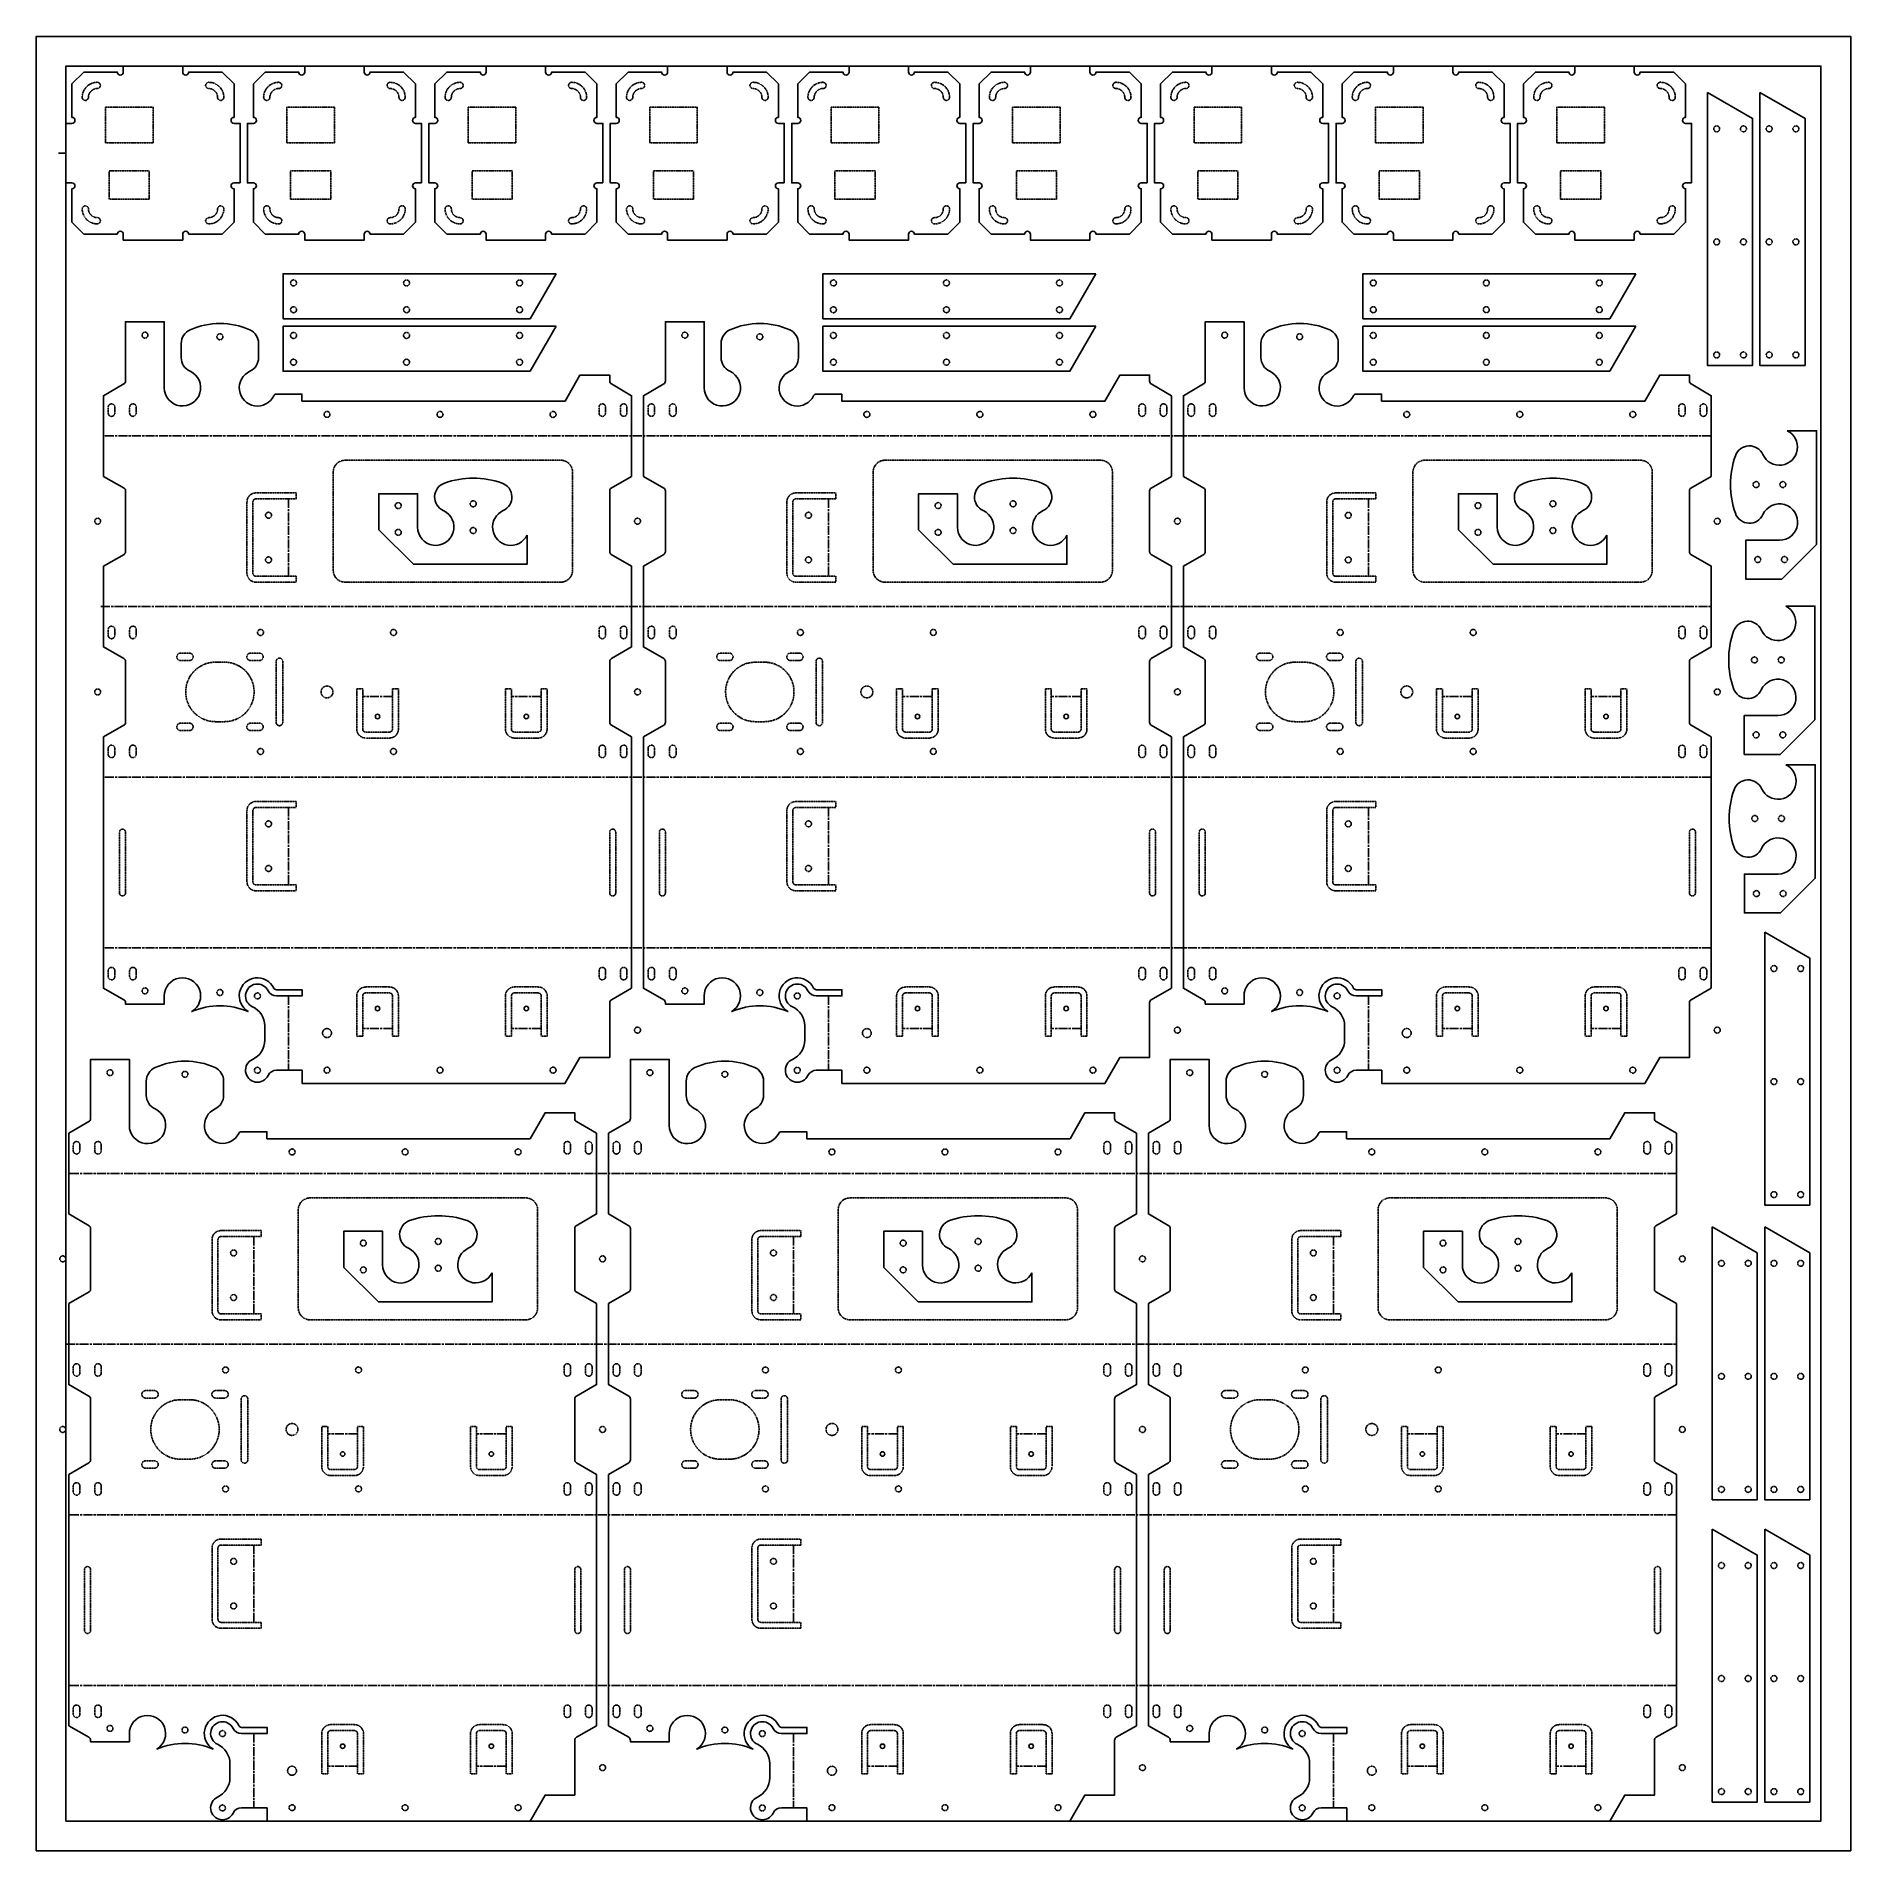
# Model space of a CAD drawing. Header units: millimetres. Extents: x -75 to 1145, y -98 to 1122.
import ezdxf

# ---------------------------------------------------------------- set-up
doc = ezdxf.new("R2010")
doc.units = ezdxf.units.MM
doc.linetypes.add('CHAIN', pattern=[0.7087, 0.4724, -0.0591, 0.1181, -0.0591])
for name, color, linetype, lineweight in [('Eje de pliegue (ISO)', 2, 'CHAIN', 25), ('fija', 5, 'CHAIN', 25), ('int', 1, 'CHAIN', 25)]:
    doc.layers.add(name, color=color, linetype=linetype, lineweight=lineweight)
doc.layers.add('perfo3mm', color=4, linetype='Continuous')
doc.layers.add('plancha', color=4, linetype='Continuous')

msp = doc.modelspace()

# ---------------------------------------------------------------- linework, layer by layer
for points in [[(62.4, 1023.9), (62.4, 1063.9), (58.4, 1063.9, -1), (58.4, 1067.9), (58.4, 1090.4), (50.4, 1098.4), (27.9, 1098.4, -1), (23.9, 1098.4), (23.9, 1102.4), (-16.1, 1102.4), (-16.1, 1098.4, -1), (-20.1, 1098.4), (-42.6, 1098.4), (-50.6, 1090.4), (-50.6, 1067.9, -1), (-50.6, 1063.9), (-54.6, 1063.9), (-54.6, 1023.9), (-50.6, 1023.9, -1), (-50.6, 1019.9), (-50.6, 997.4), (-42.6, 989.4), (-20.1, 989.4, -1), (-16.1, 989.4), (-16.1, 985.4), (23.9, 985.4), (23.9, 989.4, -1), (27.9, 989.4), (50.4, 989.4), (58.4, 997.4), (58.4, 1019.9, -1), (58.4, 1023.9)], [(184.4, 1023.9), (184.4, 1063.9), (180.4, 1063.9, -1), (180.4, 1067.9), (180.4, 1090.4), (172.4, 1098.4), (149.9, 1098.4, -1), (145.9, 1098.4), (145.9, 1102.4), (105.9, 1102.4), (105.9, 1098.4, -1), (101.9, 1098.4), (79.4, 1098.4), (71.4, 1090.4), (71.4, 1067.9, -1), (71.4, 1063.9), (67.4, 1063.9), (67.4, 1023.9), (71.4, 1023.9, -1), (71.4, 1019.9), (71.4, 997.4), (79.4, 989.4), (101.9, 989.4, -1), (105.9, 989.4), (105.9, 985.4), (145.9, 985.4), (145.9, 989.4, -1), (149.9, 989.4), (172.4, 989.4), (180.4, 997.4), (180.4, 1019.9, -1), (180.4, 1023.9)], [(306.4, 1023.9), (306.4, 1063.9), (302.4, 1063.9, -1), (302.4, 1067.9), (302.4, 1090.4), (294.4, 1098.4), (271.9, 1098.4, -1), (267.9, 1098.4), (267.9, 1102.4), (227.9, 1102.4), (227.9, 1098.4, -1), (223.9, 1098.4), (201.4, 1098.4), (193.4, 1090.4), (193.4, 1067.9, -1), (193.4, 1063.9), (189.4, 1063.9), (189.4, 1023.9), (193.4, 1023.9, -1), (193.4, 1019.9), (193.4, 997.4), (201.4, 989.4), (223.9, 989.4, -1), (227.9, 989.4), (227.9, 985.4), (267.9, 985.4), (267.9, 989.4, -1), (271.9, 989.4), (294.4, 989.4), (302.4, 997.4), (302.4, 1019.9, -1), (302.4, 1023.9)], [(428.4, 1023.9), (428.4, 1063.9), (424.4, 1063.9, -1), (424.4, 1067.9), (424.4, 1090.4), (416.4, 1098.4), (393.9, 1098.4, -1), (389.9, 1098.4), (389.9, 1102.4), (349.9, 1102.4), (349.9, 1098.4, -1), (345.9, 1098.4), (323.4, 1098.4), (315.4, 1090.4), (315.4, 1067.9, -1), (315.4, 1063.9), (311.4, 1063.9), (311.4, 1023.9), (315.4, 1023.9, -1), (315.4, 1019.9), (315.4, 997.4), (323.4, 989.4), (345.9, 989.4, -1), (349.9, 989.4), (349.9, 985.4), (389.9, 985.4), (389.9, 989.4, -1), (393.9, 989.4), (416.4, 989.4), (424.4, 997.4), (424.4, 1019.9, -1), (424.4, 1023.9)], [(550.4, 1023.9), (550.4, 1063.9), (546.4, 1063.9, -1), (546.4, 1067.9), (546.4, 1090.4), (538.4, 1098.4), (515.9, 1098.4, -1), (511.9, 1098.4), (511.9, 1102.4), (471.9, 1102.4), (471.9, 1098.4, -1), (467.9, 1098.4), (445.4, 1098.4), (437.4, 1090.4), (437.4, 1067.9, -1), (437.4, 1063.9), (433.4, 1063.9), (433.4, 1023.9), (437.4, 1023.9, -1), (437.4, 1019.9), (437.4, 997.4), (445.4, 989.4), (467.9, 989.4, -1), (471.9, 989.4), (471.9, 985.4), (511.9, 985.4), (511.9, 989.4, -1), (515.9, 989.4), (538.4, 989.4), (546.4, 997.4), (546.4, 1019.9, -1), (546.4, 1023.9)], [(672.4, 1023.9), (672.4, 1063.9), (668.4, 1063.9, -1), (668.4, 1067.9), (668.4, 1090.4), (660.4, 1098.4), (637.9, 1098.4, -1), (633.9, 1098.4), (633.9, 1102.4), (593.9, 1102.4), (593.9, 1098.4, -1), (589.9, 1098.4), (567.4, 1098.4), (559.4, 1090.4), (559.4, 1067.9, -1), (559.4, 1063.9), (555.4, 1063.9), (555.4, 1023.9), (559.4, 1023.9, -1), (559.4, 1019.9), (559.4, 997.4), (567.4, 989.4), (589.9, 989.4, -1), (593.9, 989.4), (593.9, 985.4), (633.9, 985.4), (633.9, 989.4, -1), (637.9, 989.4), (660.4, 989.4), (668.4, 997.4), (668.4, 1019.9, -1), (668.4, 1023.9)], [(794.4, 1023.9), (794.4, 1063.9), (790.4, 1063.9, -1), (790.4, 1067.9), (790.4, 1090.4), (782.4, 1098.4), (759.9, 1098.4, -1), (755.9, 1098.4), (755.9, 1102.4), (715.9, 1102.4), (715.9, 1098.4, -1), (711.9, 1098.4), (689.4, 1098.4), (681.4, 1090.4), (681.4, 1067.9, -1), (681.4, 1063.9), (677.4, 1063.9), (677.4, 1023.9), (681.4, 1023.9, -1), (681.4, 1019.9), (681.4, 997.4), (689.4, 989.4), (711.9, 989.4, -1), (715.9, 989.4), (715.9, 985.4), (755.9, 985.4), (755.9, 989.4, -1), (759.9, 989.4), (782.4, 989.4), (790.4, 997.4), (790.4, 1019.9, -1), (790.4, 1023.9)], [(916.4, 1023.9), (916.4, 1063.9), (912.4, 1063.9, -1), (912.4, 1067.9), (912.4, 1090.4), (904.4, 1098.4), (881.9, 1098.4, -1), (877.9, 1098.4), (877.9, 1102.4), (837.9, 1102.4), (837.9, 1098.4, -1), (833.9, 1098.4), (811.4, 1098.4), (803.4, 1090.4), (803.4, 1067.9, -1), (803.4, 1063.9), (799.4, 1063.9), (799.4, 1023.9), (803.4, 1023.9, -1), (803.4, 1019.9), (803.4, 997.4), (811.4, 989.4), (833.9, 989.4, -1), (837.9, 989.4), (837.9, 985.4), (877.9, 985.4), (877.9, 989.4, -1), (881.9, 989.4), (904.4, 989.4), (912.4, 997.4), (912.4, 1019.9, -1), (912.4, 1023.9)], [(1038.4, 1023.9), (1038.4, 1063.9), (1034.4, 1063.9, -1), (1034.4, 1067.9), (1034.4, 1090.4), (1026.4, 1098.4), (1003.9, 1098.4, -1), (999.9, 1098.4), (999.9, 1102.4), (959.9, 1102.4), (959.9, 1098.4, -1), (955.9, 1098.4), (933.4, 1098.4), (925.4, 1090.4), (925.4, 1067.9, -1), (925.4, 1063.9), (921.4, 1063.9), (921.4, 1023.9), (925.4, 1023.9, -1), (925.4, 1019.9), (925.4, 997.4), (933.4, 989.4), (955.9, 989.4, -1), (959.9, 989.4), (959.9, 985.4), (999.9, 985.4), (999.9, 989.4, -1), (1003.9, 989.4), (1026.4, 989.4), (1034.4, 997.4), (1034.4, 1019.9, -1), (1034.4, 1023.9)], [(325.7, 482.4), (325.7, 651.4), (312.1, 659.2, -0.267949), (311, 661.1), (311, 702.1, -0.267949), (312.1, 704), (325.7, 711.9), (325.7, 766.2), (312, 774.1, -0.267949), (311, 775.9), (311, 816.9, -0.267949), (312, 818.6), (325.7, 826.5), (325.7, 880.8), (312.1, 888.7, -0.267949), (311, 890.6), (311, 894.6), (291, 894.6), (281, 877.2), (104, 877.2), (104, 881.9), (86.9, 881.9, 0.287272), (85.1, 880.7, -1.423241), (69.1, 897.2, 0.293925), (74.9, 906.3), (74.9, 915.9, 0.293925), (69.1, 925, 0.216961), (28.8, 925, 0.293925), (22.9, 915.9), (22.9, 906.3, 0.293925), (28.8, 897.2, -1.832561), (11.5, 886.1), (11.5, 930.5), (-14.6, 930.5), (-14.6, 890.6, -0.267949), (-15.7, 888.7), (-29.3, 880.8), (-29.3, 826.5), (-15.6, 818.6, -0.267949), (-14.6, 816.9), (-14.6, 775.9, -0.267949), (-15.6, 774.1), (-29.3, 766.2), (-29.3, 711.9), (-15.7, 704, -0.267949), (-14.6, 702.1), (-14.6, 661.1, -0.267949), (-15.7, 659.2), (-29.3, 651.4), (-29.3, 482.4), (-15.7, 474.6, -0.267949), (-14.6, 472.7), (-14.6, 471.7), (11.5, 471.7), (11.5, 477.2, -1.713898), (30, 466.7, -0.20201), (67.8, 466.7, -1.339934), (85.1, 482.5, 0.287272), (86.9, 481.4), (104.1, 481.4), (104.1, 477.2), (86.9, 477.2, -0.287272), (81.3, 480.7, 1.423241), (70.8, 469.9, -0.293925), (79.1, 457), (79.1, 447.4, -0.293925), (70.8, 434.5, 1.423241), (81.3, 423.7, -0.287272), (86.9, 427.2), (104.1, 427.2), (104.1, 418.4), (280.9, 418.4), (291, 435.8), (311, 435.8), (311, 472.7, -0.267949), (312.1, 474.6)], [(688.7, 482.4), (688.7, 651.4), (675.1, 659.2, -0.267949), (674, 661.1), (674, 702.1, -0.267949), (675.1, 704), (688.7, 711.9), (688.7, 766.2), (675, 774.1, -0.267949), (674, 775.9), (674, 816.9, -0.267949), (675, 818.6), (688.7, 826.5), (688.7, 880.8), (675.1, 888.7, -0.267949), (674, 890.6), (674, 894.6), (654, 894.6), (644, 877.2), (467, 877.2), (467, 881.9), (449.9, 881.9, 0.287272), (448.1, 880.7, -1.423241), (432.1, 897.2, 0.293925), (437.9, 906.3), (437.9, 915.9, 0.293925), (432.1, 925, 0.216961), (391.8, 925, 0.293925), (385.9, 915.9), (385.9, 906.3, 0.293925), (391.8, 897.2, -1.832561), (374.5, 886.1), (374.5, 930.5), (348.4, 930.5), (348.4, 890.6, -0.267949), (347.3, 888.7), (333.7, 880.8), (333.7, 826.5), (347.4, 818.6, -0.267949), (348.4, 816.9), (348.4, 775.9, -0.267949), (347.4, 774.1), (333.7, 766.2), (333.7, 711.9), (347.3, 704, -0.267949), (348.4, 702.1), (348.4, 661.1, -0.267949), (347.3, 659.2), (333.7, 651.4), (333.7, 482.4), (347.3, 474.6, -0.267949), (348.4, 472.7), (348.4, 471.7), (374.5, 471.7), (374.5, 477.2, -1.713898), (393, 466.7, -0.20201), (430.8, 466.7, -1.339934), (448.1, 482.5, 0.287272), (449.9, 481.4), (467.1, 481.4), (467.1, 477.2), (449.9, 477.2, -0.287272), (444.3, 480.7, 1.423241), (433.8, 469.9, -0.293925), (442.1, 457), (442.1, 447.4, -0.293925), (433.8, 434.5, 1.423241), (444.3, 423.7, -0.287272), (449.9, 427.2), (467.1, 427.2), (467.1, 418.4), (643.9, 418.4), (654, 435.8), (674, 435.8), (674, 472.7, -0.267949), (675.1, 474.6)], [(1051.7, 482.4), (1051.7, 651.4), (1038.1, 659.2, -0.267949), (1037, 661.1), (1037, 702.1, -0.267949), (1038.1, 704), (1051.7, 711.9), (1051.7, 766.2), (1038, 774.1, -0.267949), (1037, 775.9), (1037, 816.9, -0.267949), (1038, 818.6), (1051.7, 826.5), (1051.7, 880.8), (1038.1, 888.7, -0.267949), (1037, 890.6), (1037, 894.6), (1017, 894.6), (1007, 877.2), (830, 877.2), (830, 881.9), (812.9, 881.9, 0.287272), (811.1, 880.7, -1.423241), (795.1, 897.2, 0.293925), (800.9, 906.3), (800.9, 915.9, 0.293925), (795.1, 925, 0.216961), (754.8, 925, 0.293925), (748.9, 915.9), (748.9, 906.3, 0.293925), (754.8, 897.2, -1.832561), (737.5, 886.1), (737.5, 930.5), (711.4, 930.5), (711.4, 890.6, -0.267949), (710.3, 888.7), (696.7, 880.8), (696.7, 826.5), (710.4, 818.6, -0.267949), (711.4, 816.9), (711.4, 775.9, -0.267949), (710.4, 774.1), (696.7, 766.2), (696.7, 711.9), (710.3, 704, -0.267949), (711.4, 702.1), (711.4, 661.1, -0.267949), (710.3, 659.2), (696.7, 651.4), (696.7, 482.4), (710.3, 474.6, -0.267949), (711.4, 472.7), (711.4, 471.7), (737.5, 471.7), (737.5, 477.2, -1.713898), (756, 466.7, -0.20201), (793.8, 466.7, -1.339934), (811.1, 482.5, 0.287272), (812.9, 481.4), (830.1, 481.4), (830.1, 477.2), (812.9, 477.2, -0.287272), (807.3, 480.7, 1.423241), (796.8, 469.9, -0.293925), (805.1, 457), (805.1, 447.4, -0.293925), (796.8, 434.5, 1.423241), (807.3, 423.7, -0.287272), (812.9, 427.2), (830.1, 427.2), (830.1, 418.4), (1006.9, 418.4), (1017, 435.8), (1037, 435.8), (1037, 472.7, -0.267949), (1038.1, 474.6)], [(1102.8, 857.2, -1.423241), (1086.4, 841.2, 0.674674), (1067.9, 840.4, 0.171755), (1067.9, 801.7, 0.674674), (1086.4, 800.9, -1.832561), (1097.5, 783.6), (1074.9, 783.6), (1074.9, 757.5), (1099.2, 757.5), (1122.5, 780.8), (1122.5, 857.2)], [(255.4, 787, -1.423241), (239.4, 803.5, 0.674674), (238.6, 822, 0.171755), (199.9, 822, 0.674674), (199.1, 803.5, -1.832561), (181.8, 792.4), (181.8, 814.9), (155.7, 814.9), (155.7, 790.7), (179, 767.4), (255.4, 767.4)], [(618.4, 787, -1.423241), (602.4, 803.5, 0.674674), (601.6, 822, 0.171755), (562.9, 822, 0.674674), (562.1, 803.5, -1.832561), (544.8, 792.4), (544.8, 814.9), (518.7, 814.9), (518.7, 790.7), (542, 767.4), (618.4, 767.4)], [(981.4, 787, -1.423241), (965.4, 803.5, 0.674674), (964.6, 822, 0.171755), (925.9, 822, 0.674674), (925.1, 803.5, -1.832561), (907.8, 792.4), (907.8, 814.9), (881.7, 814.9), (881.7, 790.7), (905, 767.4), (981.4, 767.4)], [(1101.7, 739.3, -1.423241), (1085.3, 723.3, 0.674674), (1066.7, 722.5, 0.171755), (1066.7, 683.8, 0.674674), (1085.3, 683, -1.832561), (1096.4, 665.7), (1073.8, 665.7), (1073.8, 639.6), (1098.1, 639.6), (1121.4, 662.9), (1121.4, 739.3)], [(1101.9, 632.6, -1.423241), (1085.5, 616.6, 0.674674), (1067, 615.8, 0.171755), (1067, 577.1, 0.674674), (1085.5, 576.3, -1.832561), (1096.6, 559.1), (1074, 559.1), (1074, 533), (1098.3, 533), (1121.6, 556.3), (1121.6, 632.6)], [(302.2, -13.5), (302.2, 155.4), (288.6, 163.3, -0.267949), (287.5, 165.2), (287.5, 206.2, -0.267949), (288.6, 208.1), (302.2, 215.9), (302.2, 270.3), (288.5, 278.2, -0.267949), (287.5, 279.9), (287.5, 320.9, -0.267949), (288.5, 322.6), (302.2, 330.6), (302.2, 384.9), (288.6, 392.7, -0.267949), (287.5, 394.6), (287.5, 398.6), (267.5, 398.6), (257.5, 381.2), (80.5, 381.2), (80.5, 385.9), (63.4, 385.9, 0.287272), (61.6, 384.8, -1.423241), (45.6, 401.2, 0.293925), (51.4, 410.3), (51.4, 419.9, 0.293925), (45.6, 429, 0.216961), (5.3, 429, 0.293925), (-0.6, 419.9), (-0.6, 410.3, 0.293925), (5.3, 401.2, -1.832561), (-12, 390.1), (-12, 434.5), (-38.1, 434.5), (-38.1, 394.6, -0.267949), (-39.2, 392.7), (-52.8, 384.9), (-52.8, 330.6), (-39.1, 322.6, -0.267949), (-38.1, 320.9), (-38.1, 279.9, -0.267949), (-39.1, 278.2), (-52.8, 270.3), (-52.8, 215.9), (-39.2, 208.1, -0.267949), (-38.1, 206.2), (-38.1, 165.2, -0.267949), (-39.2, 163.3), (-52.8, 155.4), (-52.8, -13.5), (-39.2, -21.3, -0.267949), (-38.1, -23.3), (-38.1, -24.3), (-12, -24.3), (-12, -18.8, -1.713898), (6.5, -29.2, -0.20201), (44.3, -29.2, -1.339934), (61.6, -13.4, 0.287272), (63.4, -14.6), (80.6, -14.6), (80.6, -18.8), (63.4, -18.8, -0.287272), (57.8, -15.3, 1.423241), (47.3, -26, -0.293925), (55.6, -39), (55.6, -48.5, -0.293925), (47.3, -61.5, 1.423241), (57.8, -72.2, -0.287272), (63.4, -68.8), (80.6, -68.8), (80.6, -77.6), (257.4, -77.6), (267.5, -60.2), (287.5, -60.2), (287.5, -23.3, -0.267949), (288.6, -21.3)], [(665.2, -13.5), (665.2, 155.4), (651.6, 163.3, -0.267949), (650.5, 165.2), (650.5, 206.2, -0.267949), (651.6, 208.1), (665.2, 215.9), (665.2, 270.3), (651.5, 278.2, -0.267949), (650.5, 279.9), (650.5, 320.9, -0.267949), (651.5, 322.6), (665.2, 330.6), (665.2, 384.9), (651.6, 392.7, -0.267949), (650.5, 394.6), (650.5, 398.6), (630.5, 398.6), (620.5, 381.2), (443.5, 381.2), (443.5, 385.9), (426.4, 385.9, 0.287272), (424.6, 384.8, -1.423241), (408.6, 401.2, 0.293925), (414.4, 410.3), (414.4, 419.9, 0.293925), (408.6, 429, 0.216961), (368.3, 429, 0.293925), (362.4, 419.9), (362.4, 410.3, 0.293925), (368.3, 401.2, -1.832561), (351, 390.1), (351, 434.5), (324.9, 434.5), (324.9, 394.6, -0.267949), (323.8, 392.7), (310.2, 384.9), (310.2, 330.6), (323.9, 322.6, -0.267949), (324.9, 320.9), (324.9, 279.9, -0.267949), (323.9, 278.2), (310.2, 270.3), (310.2, 215.9), (323.8, 208.1, -0.267949), (324.9, 206.2), (324.9, 165.2, -0.267949), (323.8, 163.3), (310.2, 155.4), (310.2, -13.5), (323.8, -21.3, -0.267949), (324.9, -23.3), (324.9, -24.3), (351, -24.3), (351, -18.8, -1.713898), (369.5, -29.2, -0.20201), (407.3, -29.2, -1.339934), (424.6, -13.4, 0.287272), (426.4, -14.6), (443.6, -14.6), (443.6, -18.8), (426.4, -18.8, -0.287272), (420.8, -15.3, 1.423241), (410.3, -26, -0.293925), (418.6, -39), (418.6, -48.5, -0.293925), (410.3, -61.5, 1.423241), (420.8, -72.2, -0.287272), (426.4, -68.8), (443.6, -68.8), (443.6, -77.6), (620.4, -77.6), (630.5, -60.2), (650.5, -60.2), (650.5, -23.3, -0.267949), (651.6, -21.3)], [(1028.2, -13.5), (1028.2, 155.4), (1014.6, 163.3, -0.267949), (1013.5, 165.2), (1013.5, 206.2, -0.267949), (1014.6, 208.1), (1028.2, 215.9), (1028.2, 270.3), (1014.5, 278.2, -0.267949), (1013.5, 279.9), (1013.5, 320.9, -0.267949), (1014.5, 322.6), (1028.2, 330.6), (1028.2, 384.9), (1014.6, 392.7, -0.267949), (1013.5, 394.6), (1013.5, 398.6), (993.5, 398.6), (983.5, 381.2), (806.5, 381.2), (806.5, 385.9), (789.4, 385.9, 0.287272), (787.6, 384.8, -1.423241), (771.6, 401.2, 0.293925), (777.4, 410.3), (777.4, 419.9, 0.293925), (771.6, 429, 0.216961), (731.3, 429, 0.293925), (725.4, 419.9), (725.4, 410.3, 0.293925), (731.3, 401.2, -1.832561), (714, 390.1), (714, 434.5), (687.9, 434.5), (687.9, 394.6, -0.267949), (686.8, 392.7), (673.2, 384.9), (673.2, 330.6), (686.9, 322.6, -0.267949), (687.9, 320.9), (687.9, 279.9, -0.267949), (686.9, 278.2), (673.2, 270.3), (673.2, 215.9), (686.8, 208.1, -0.267949), (687.9, 206.2), (687.9, 165.2, -0.267949), (686.8, 163.3), (673.2, 155.4), (673.2, -13.5), (686.8, -21.3, -0.267949), (687.9, -23.3), (687.9, -24.3), (714, -24.3), (714, -18.8, -1.713898), (732.5, -29.2, -0.20201), (770.3, -29.2, -1.339934), (787.6, -13.4, 0.287272), (789.4, -14.6), (806.6, -14.6), (806.6, -18.8), (789.4, -18.8, -0.287272), (783.8, -15.3, 1.423241), (773.3, -26, -0.293925), (781.6, -39), (781.6, -48.5, -0.293925), (773.3, -61.5, 1.423241), (783.8, -72.2, -0.287272), (789.4, -68.8), (806.6, -68.8), (806.6, -77.6), (983.4, -77.6), (993.5, -60.2), (1013.5, -60.2), (1013.5, -23.3, -0.267949), (1014.6, -21.3)], [(231.9, 291.1, -1.423241), (215.9, 307.5, 0.674674), (215.1, 326.1, 0.171755), (176.4, 326.1, 0.674674), (175.6, 307.5, -1.832561), (158.3, 296.4), (158.3, 319), (132.2, 319), (132.2, 294.7), (155.5, 271.4), (231.9, 271.4)], [(594.9, 291.1, -1.423241), (578.9, 307.5, 0.674674), (578.1, 326.1, 0.171755), (539.4, 326.1, 0.674674), (538.6, 307.5, -1.832561), (521.3, 296.4), (521.3, 319), (495.2, 319), (495.2, 294.7), (518.5, 271.4), (594.9, 271.4)], [(957.9, 291.1, -1.423241), (941.9, 307.5, 0.674674), (941.1, 326.1, 0.171755), (902.4, 326.1, 0.674674), (901.6, 307.5, -1.832561), (884.3, 296.4), (884.3, 319), (858.2, 319), (858.2, 294.7), (881.5, 271.4), (957.9, 271.4)]]:
    msp.add_lwpolyline(points, format="xyb", close=True)
for points in [[(1049.1, 1084.7), (1049.1, 901.2), (1079.4, 901.2), (1079.4, 1067.2)], [(1084.4, 1084.7), (1084.4, 901.2), (1114.7, 901.2), (1114.7, 1067.2)], [(274.9, 962.8), (91.4, 962.8), (91.4, 932.5), (257.4, 932.5)], [(637.9, 962.8), (454.4, 962.8), (454.4, 932.5), (620.4, 932.5)], [(1000.9, 962.8), (817.4, 962.8), (817.4, 932.5), (983.4, 932.5)], [(274.9, 927.5), (91.4, 927.5), (91.4, 897.2), (257.4, 897.2)], [(637.9, 927.5), (454.4, 927.5), (454.4, 897.2), (620.4, 897.2)], [(1000.9, 927.5), (817.4, 927.5), (817.4, 897.2), (983.4, 897.2)], [(1087.6, 520.1), (1087.6, 336.6), (1117.9, 336.6), (1117.9, 502.6)], [(1052.3, 321.9), (1052.3, 138.4), (1082.6, 138.4), (1082.6, 304.4)], [(1087.6, 321.9), (1087.6, 138.4), (1117.9, 138.4), (1117.9, 304.4)], [(1052.3, 118.7), (1052.3, -64.8), (1082.6, -64.8), (1082.6, 101.2)], [(1087.6, 118.7), (1087.6, -64.8), (1117.9, -64.8), (1117.9, 101.2)]]:
    msp.add_lwpolyline(points, close=True)
at = {"layer": 'Eje de pliegue (ISO)', "ltscale": 12.84403}
for p, q in [((1051.7, 853.7), (-29.3, 853.7)), ((95.1, 811.4), (95.1, 759.4)), ((458.1, 811.4), (458.1, 759.4)), ((821.1, 811.4), (821.1, 759.4)), ((-31.1, 739), (1051.7, 739)), ((164.9, 678.6), (144.9, 678.6)), ((264.9, 678.6), (244.9, 678.6)), ((527.9, 678.6), (507.9, 678.6)), ((627.9, 678.6), (607.9, 678.6)), ((890.9, 678.6), (870.9, 678.6)), ((990.9, 678.6), (970.9, 678.6)), ((1051.7, 624.3), (-29.3, 624.3)), ((95.1, 603.9), (95.1, 551.9)), ((458.1, 603.9), (458.1, 551.9)), ((821.1, 603.9), (821.1, 551.9)), ((1051.7, 509.5), (-29.3, 509.5)), ((95.1, 477.2), (95.1, 427.2)), ((458.1, 477.2), (458.1, 427.2)), ((821.1, 477.2), (821.1, 427.2)), ((164.9, 455.2), (144.9, 455.2)), ((264.9, 455.2), (244.9, 455.2)), ((527.9, 455.2), (507.9, 455.2)), ((627.9, 455.2), (607.9, 455.2)), ((890.9, 455.2), (870.9, 455.2)), ((990.9, 455.2), (970.9, 455.2)), ((1028.2, 357.8), (-52.8, 357.8)), ((71.6, 315.4), (71.6, 263.4)), ((434.6, 315.4), (434.6, 263.4)), ((797.6, 315.4), (797.6, 263.4)), ((-54.6, 243.1), (1028.2, 243.1)), ((141.4, 182.7), (121.4, 182.7)), ((241.4, 182.7), (221.4, 182.7)), ((504.4, 182.7), (484.4, 182.7)), ((604.4, 182.7), (584.4, 182.7)), ((867.4, 182.7), (847.4, 182.7)), ((967.4, 182.7), (947.4, 182.7)), ((1028.2, 128.3), (-52.8, 128.3)), ((71.6, 108), (71.6, 56)), ((434.6, 108), (434.6, 56)), ((797.6, 108), (797.6, 56)), ((1028.2, 13.6), (-52.8, 13.6)), ((71.6, -18.8), (71.6, -68.8)), ((434.6, -18.8), (434.6, -68.8)), ((797.6, -18.8), (797.6, -68.8)), ((141.4, -40.8), (121.4, -40.8)), ((241.4, -40.8), (221.4, -40.8)), ((504.4, -40.8), (484.4, -40.8)), ((604.4, -40.8), (584.4, -40.8)), ((867.4, -40.8), (847.4, -40.8)), ((967.4, -40.8), (947.4, -40.8))]:
    msp.add_line(p, q, dxfattribs=at)
at = {"layer": 'fija'}
for centre in [(-33.3, 796.4), (329.7, 796.4), (692.7, 796.4), (1055.7, 796.4), (-33.3, 681.6), (329.7, 681.6), (692.7, 681.6), (1055.7, 681.6), (329.7, 454.2), (692.7, 454.2), (1055.7, 454.2), (-56.8, 300.4), (306.2, 300.4), (669.2, 300.4), (1032.2, 300.4), (-56.8, 185.7), (306.2, 185.7), (669.2, 185.7), (1032.2, 185.7), (306.2, -41.7), (669.2, -41.7), (1032.2, -41.7)]:
    msp.add_circle(centre, 2, dxfattribs=at)
at = {"layer": 'int'}
for points in [[(-33.6, 1091.5, -1), (-33.6, 1087.3, 0.414214), (-39.5, 1081.4, -1), (-43.7, 1081.4, -0.414214)], [(51.5, 1081.4, -1), (47.3, 1081.4, 0.414214), (41.4, 1087.3, -1), (41.4, 1091.5, -0.414214)], [(88.4, 1091.5, -1), (88.4, 1087.3, 0.414214), (82.5, 1081.4, -1), (78.3, 1081.4, -0.414214)], [(173.5, 1081.4, -1), (169.3, 1081.4, 0.414214), (163.4, 1087.3, -1), (163.4, 1091.5, -0.414214)], [(210.4, 1091.5, -1), (210.4, 1087.3, 0.414214), (204.5, 1081.4, -1), (200.3, 1081.4, -0.414214)], [(295.5, 1081.4, -1), (291.3, 1081.4, 0.414214), (285.4, 1087.3, -1), (285.4, 1091.5, -0.414214)], [(332.4, 1091.5, -1), (332.4, 1087.3, 0.414214), (326.5, 1081.4, -1), (322.3, 1081.4, -0.414214)], [(417.5, 1081.4, -1), (413.3, 1081.4, 0.414214), (407.4, 1087.3, -1), (407.4, 1091.5, -0.414214)], [(454.4, 1091.5, -1), (454.4, 1087.3, 0.414214), (448.5, 1081.4, -1), (444.3, 1081.4, -0.414214)], [(539.5, 1081.4, -1), (535.3, 1081.4, 0.414214), (529.4, 1087.3, -1), (529.4, 1091.5, -0.414214)], [(576.4, 1091.5, -1), (576.4, 1087.3, 0.414214), (570.5, 1081.4, -1), (566.3, 1081.4, -0.414214)], [(661.5, 1081.4, -1), (657.3, 1081.4, 0.414214), (651.4, 1087.3, -1), (651.4, 1091.5, -0.414214)], [(698.4, 1091.5, -1), (698.4, 1087.3, 0.414214), (692.5, 1081.4, -1), (688.3, 1081.4, -0.414214)], [(783.5, 1081.4, -1), (779.3, 1081.4, 0.414214), (773.4, 1087.3, -1), (773.4, 1091.5, -0.414214)], [(820.4, 1091.5, -1), (820.4, 1087.3, 0.414214), (814.5, 1081.4, -1), (810.3, 1081.4, -0.414214)], [(905.5, 1081.4, -1), (901.3, 1081.4, 0.414214), (895.4, 1087.3, -1), (895.4, 1091.5, -0.414214)], [(942.4, 1091.5, -1), (942.4, 1087.3, 0.414214), (936.5, 1081.4, -1), (932.3, 1081.4, -0.414214)], [(1027.5, 1081.4, -1), (1023.3, 1081.4, 0.414214), (1017.4, 1087.3, -1), (1017.4, 1091.5, -0.414214)], [(-33.6, 1000.5, -1), (-33.6, 996.3, -0.414214), (-43.7, 1006.4, -1), (-39.5, 1006.4, 0.414214)], [(41.4, 996.3, -1), (41.4, 1000.5, 0.414214), (47.3, 1006.4, -1), (51.5, 1006.4, -0.414214)], [(88.4, 1000.5, -1), (88.4, 996.3, -0.414214), (78.3, 1006.4, -1), (82.5, 1006.4, 0.414214)], [(163.4, 996.3, -1), (163.4, 1000.5, 0.414214), (169.3, 1006.4, -1), (173.5, 1006.4, -0.414214)], [(210.4, 1000.5, -1), (210.4, 996.3, -0.414214), (200.3, 1006.4, -1), (204.5, 1006.4, 0.414214)], [(285.4, 996.3, -1), (285.4, 1000.5, 0.414214), (291.3, 1006.4, -1), (295.5, 1006.4, -0.414214)], [(332.4, 1000.5, -1), (332.4, 996.3, -0.414214), (322.3, 1006.4, -1), (326.5, 1006.4, 0.414214)], [(407.4, 996.3, -1), (407.4, 1000.5, 0.414214), (413.3, 1006.4, -1), (417.5, 1006.4, -0.414214)], [(454.4, 1000.5, -1), (454.4, 996.3, -0.414214), (444.3, 1006.4, -1), (448.5, 1006.4, 0.414214)], [(529.4, 996.3, -1), (529.4, 1000.5, 0.414214), (535.3, 1006.4, -1), (539.5, 1006.4, -0.414214)], [(576.4, 1000.5, -1), (576.4, 996.3, -0.414214), (566.3, 1006.4, -1), (570.5, 1006.4, 0.414214)], [(651.4, 996.3, -1), (651.4, 1000.5, 0.414214), (657.3, 1006.4, -1), (661.5, 1006.4, -0.414214)], [(698.4, 1000.5, -1), (698.4, 996.3, -0.414214), (688.3, 1006.4, -1), (692.5, 1006.4, 0.414214)], [(773.4, 996.3, -1), (773.4, 1000.5, 0.414214), (779.3, 1006.4, -1), (783.5, 1006.4, -0.414214)], [(820.4, 1000.5, -1), (820.4, 996.3, -0.414214), (810.3, 1006.4, -1), (814.5, 1006.4, 0.414214)], [(895.4, 996.3, -1), (895.4, 1000.5, 0.414214), (901.3, 1006.4, -1), (905.5, 1006.4, -0.414214)], [(942.4, 1000.5, -1), (942.4, 996.3, -0.414214), (932.3, 1006.4, -1), (936.5, 1006.4, 0.414214)], [(1017.4, 996.3, -1), (1017.4, 1000.5, 0.414214), (1023.3, 1006.4, -1), (1027.5, 1006.4, -0.414214)], [(-26.2, 869.1), (-26.2, 873.1, -1), (-21.8, 873.1), (-21.8, 869.1, -1)], [(-11.8, 869.1), (-11.8, 873.1, -1), (-7.4, 873.1), (-7.4, 869.1, -1)], [(308.2, 873.1), (308.2, 869.1, -1), (303.8, 869.1), (303.8, 873.1, -1)], [(322.6, 873.1), (322.6, 869.1, -1), (318.2, 869.1), (318.2, 873.1, -1)], [(336.8, 869.1), (336.8, 873.1, -1), (341.2, 873.1), (341.2, 869.1, -1)], [(351.2, 869.1), (351.2, 873.1, -1), (355.6, 873.1), (355.6, 869.1, -1)], [(671.2, 873.1), (671.2, 869.1, -1), (666.8, 869.1), (666.8, 873.1, -1)], [(685.6, 873.1), (685.6, 869.1, -1), (681.2, 869.1), (681.2, 873.1, -1)], [(699.8, 869.1), (699.8, 873.1, -1), (704.2, 873.1), (704.2, 869.1, -1)], [(714.2, 869.1), (714.2, 873.1, -1), (718.6, 873.1), (718.6, 869.1, -1)], [(1034.2, 873.1), (1034.2, 869.1, -1), (1029.8, 869.1), (1029.8, 873.1, -1)], [(1048.6, 873.1), (1048.6, 869.1, -1), (1044.2, 869.1), (1044.2, 873.1, -1)], [(125.1, 829.4, -0.414214), (133.1, 837.4), (278, 837.4, -0.414214), (286, 829.4), (286, 763.4, -0.414214), (278, 755.4), (133.1, 755.4, -0.414214), (125.1, 763.4)], [(488.1, 829.4, -0.414214), (496.1, 837.4), (641, 837.4, -0.414214), (649, 829.4), (649, 763.4, -0.414214), (641, 755.4), (496.1, 755.4, -0.414214), (488.1, 763.4)], [(851.1, 829.4, -0.414214), (859.1, 837.4), (1004, 837.4, -0.414214), (1012, 829.4), (1012, 763.4, -0.414214), (1004, 755.4), (859.1, 755.4, -0.414214), (851.1, 763.4)], [(100.1, 811.4), (73.1, 811.4, 0.414214), (71.1, 809.4), (71.1, 761.4, 0.414214), (73.1, 759.4), (100.1, 759.4), (100.1, 755.4), (73.1, 755.4, -0.414214), (67.1, 761.4), (67.1, 809.4, -0.414214), (73.1, 815.4), (100.1, 815.4)], [(463.1, 811.4), (436.1, 811.4, 0.414214), (434.1, 809.4), (434.1, 761.4, 0.414214), (436.1, 759.4), (463.1, 759.4), (463.1, 755.4), (436.1, 755.4, -0.414214), (430.1, 761.4), (430.1, 809.4, -0.414214), (436.1, 815.4), (463.1, 815.4)], [(826.1, 811.4), (799.1, 811.4, 0.414214), (797.1, 809.4), (797.1, 761.4, 0.414214), (799.1, 759.4), (826.1, 759.4), (826.1, 755.4), (799.1, 755.4, -0.414214), (793.1, 761.4), (793.1, 809.4, -0.414214), (799.1, 815.4), (826.1, 815.4)], [(-26.2, 723.6, -1), (-21.8, 723.6), (-21.8, 719.6, -1), (-26.2, 719.6)], [(-11.8, 723.6, -1), (-7.4, 723.6), (-7.4, 719.6, -1), (-11.8, 719.6)], [(308.2, 719.6, -1), (303.8, 719.6), (303.8, 723.6, -1), (308.2, 723.6)], [(322.6, 719.6, -1), (318.2, 719.6), (318.2, 723.6, -1), (322.6, 723.6)], [(336.8, 723.6, -1), (341.2, 723.6), (341.2, 719.6, -1), (336.8, 719.6)], [(351.2, 723.6, -1), (355.6, 723.6), (355.6, 719.6, -1), (351.2, 719.6)], [(671.2, 719.6, -1), (666.8, 719.6), (666.8, 723.6, -1), (671.2, 723.6)], [(685.6, 719.6, -1), (681.2, 719.6), (681.2, 723.6, -1), (685.6, 723.6)], [(699.8, 723.6, -1), (704.2, 723.6), (704.2, 719.6, -1), (699.8, 719.6)], [(714.2, 723.6, -1), (718.6, 723.6), (718.6, 719.6, -1), (714.2, 719.6)], [(1034.2, 719.6, -1), (1029.8, 719.6), (1029.8, 723.6, -1), (1034.2, 723.6)], [(1048.6, 719.6, -1), (1044.2, 719.6), (1044.2, 723.6, -1), (1048.6, 723.6)], [(22.4, 702.7, -1), (22.4, 707.7), (28.4, 707.7, -1), (28.4, 702.7)], [(75.5, 707.7, -1), (75.5, 702.7), (69.5, 702.7, -1), (69.5, 707.7)], [(385.4, 702.7, -1), (385.4, 707.7), (391.4, 707.7, -1), (391.4, 702.7)], [(438.5, 707.7, -1), (438.5, 702.7), (432.5, 702.7, -1), (432.5, 707.7)], [(748.4, 702.7, -1), (748.4, 707.7), (754.4, 707.7, -1), (754.4, 702.7)], [(801.5, 707.7, -1), (801.5, 702.7), (795.5, 702.7, -1), (795.5, 707.7)], [(45.9, 661.6, -1), (45.9, 701.6), (51.9, 701.6, -1), (51.9, 661.6)], [(86.7, 702.1, -1), (91.1, 702.1), (91.1, 661.1, -1), (86.7, 661.1)], [(408.9, 661.6, -1), (408.9, 701.6), (414.9, 701.6, -1), (414.9, 661.6)], [(449.7, 702.1, -1), (454.1, 702.1), (454.1, 661.1, -1), (449.7, 661.1)], [(771.9, 661.6, -1), (771.9, 701.6), (777.9, 701.6, -1), (777.9, 661.6)], [(812.7, 702.1, -1), (817.1, 702.1), (817.1, 661.1, -1), (812.7, 661.1)], [(144.9, 683.6), (144.9, 656.6, 0.414214), (146.9, 654.6), (162.9, 654.6, 0.414214), (164.9, 656.6), (164.9, 683.6), (168.9, 683.6), (168.9, 656.6, -0.414214), (162.9, 650.6), (146.9, 650.6, -0.414214), (140.9, 656.6), (140.9, 683.6)], [(244.9, 683.6), (244.9, 656.6, 0.414214), (246.9, 654.6), (262.9, 654.6, 0.414214), (264.9, 656.6), (264.9, 683.6), (268.9, 683.6), (268.9, 656.6, -0.414214), (262.9, 650.6), (246.9, 650.6, -0.414214), (240.9, 656.6), (240.9, 683.6)], [(507.9, 683.6), (507.9, 656.6, 0.414214), (509.9, 654.6), (525.9, 654.6, 0.414214), (527.9, 656.6), (527.9, 683.6), (531.9, 683.6), (531.9, 656.6, -0.414214), (525.9, 650.6), (509.9, 650.6, -0.414214), (503.9, 656.6), (503.9, 683.6)], [(607.9, 683.6), (607.9, 656.6, 0.414214), (609.9, 654.6), (625.9, 654.6, 0.414214), (627.9, 656.6), (627.9, 683.6), (631.9, 683.6), (631.9, 656.6, -0.414214), (625.9, 650.6), (609.9, 650.6, -0.414214), (603.9, 656.6), (603.9, 683.6)], [(870.9, 683.6), (870.9, 656.6, 0.414214), (872.9, 654.6), (888.9, 654.6, 0.414214), (890.9, 656.6), (890.9, 683.6), (894.9, 683.6), (894.9, 656.6, -0.414214), (888.9, 650.6), (872.9, 650.6, -0.414214), (866.9, 656.6), (866.9, 683.6)], [(970.9, 683.6), (970.9, 656.6, 0.414214), (972.9, 654.6), (988.9, 654.6, 0.414214), (990.9, 656.6), (990.9, 683.6), (994.9, 683.6), (994.9, 656.6, -0.414214), (988.9, 650.6), (972.9, 650.6, -0.414214), (966.9, 656.6), (966.9, 683.6)], [(28.4, 660.6, -1), (28.4, 655.6), (22.4, 655.6, -1), (22.4, 660.6)], [(75.5, 660.6, -1), (75.5, 655.6), (69.5, 655.6, -1), (69.5, 660.6)], [(391.4, 660.6, -1), (391.4, 655.6), (385.4, 655.6, -1), (385.4, 660.6)], [(438.5, 660.6, -1), (438.5, 655.6), (432.5, 655.6, -1), (432.5, 660.6)], [(754.4, 660.6, -1), (754.4, 655.6), (748.4, 655.6, -1), (748.4, 660.6)], [(801.5, 660.6, -1), (801.5, 655.6), (795.5, 655.6, -1), (795.5, 660.6)], [(-21.8, 639.6, -1), (-26.2, 639.6), (-26.2, 643.6, -1), (-21.8, 643.6)], [(-7.4, 639.6, -1), (-11.8, 639.6), (-11.8, 643.6, -1), (-7.4, 643.6)], [(308.2, 639.6, -1), (303.8, 639.6), (303.8, 643.6, -1), (308.2, 643.6)], [(322.6, 639.6, -1), (318.2, 639.6), (318.2, 643.6, -1), (322.6, 643.6)], [(341.2, 639.6, -1), (336.8, 639.6), (336.8, 643.6, -1), (341.2, 643.6)], [(355.6, 639.6, -1), (351.2, 639.6), (351.2, 643.6, -1), (355.6, 643.6)], [(671.2, 639.6, -1), (666.8, 639.6), (666.8, 643.6, -1), (671.2, 643.6)], [(685.6, 639.6, -1), (681.2, 639.6), (681.2, 643.6, -1), (685.6, 643.6)], [(704.2, 639.6, -1), (699.8, 639.6), (699.8, 643.6, -1), (704.2, 643.6)], [(718.6, 639.6, -1), (714.2, 639.6), (714.2, 643.6, -1), (718.6, 643.6)], [(1034.2, 639.6, -1), (1029.8, 639.6), (1029.8, 643.6, -1), (1034.2, 643.6)], [(1048.6, 639.6, -1), (1044.2, 639.6), (1044.2, 643.6, -1), (1048.6, 643.6)], [(100.1, 603.9), (73.1, 603.9, 0.414214), (71.1, 601.9), (71.1, 553.9, 0.414214), (73.1, 551.9), (100.1, 551.9), (100.1, 547.9), (73.1, 547.9, -0.414214), (67.1, 553.9), (67.1, 601.9, -0.414214), (73.1, 607.9), (100.1, 607.9)], [(463.1, 603.9), (436.1, 603.9, 0.414214), (434.1, 601.9), (434.1, 553.9, 0.414214), (436.1, 551.9), (463.1, 551.9), (463.1, 547.9), (436.1, 547.9, -0.414214), (430.1, 553.9), (430.1, 601.9, -0.414214), (436.1, 607.9), (463.1, 607.9)], [(826.1, 603.9), (799.1, 603.9, 0.414214), (797.1, 601.9), (797.1, 553.9, 0.414214), (799.1, 551.9), (826.1, 551.9), (826.1, 547.9), (799.1, 547.9, -0.414214), (793.1, 553.9), (793.1, 601.9, -0.414214), (799.1, 607.9), (826.1, 607.9)], [(-18.6, 587.4, -1), (-14.6, 587.4), (-14.6, 546.4, -1), (-18.6, 546.4)], [(311, 587.4, -1), (315, 587.4), (315, 546.4, -1), (311, 546.4)], [(344.4, 587.4, -1), (348.4, 587.4), (348.4, 546.4, -1), (344.4, 546.4)], [(674, 587.4, -1), (678, 587.4), (678, 546.4, -1), (674, 546.4)], [(707.4, 587.4, -1), (711.4, 587.4), (711.4, 546.4, -1), (707.4, 546.4)], [(1037, 587.4, -1), (1041, 587.4), (1041, 546.4, -1), (1037, 546.4)], [(-21.8, 494.2), (-21.8, 490.2, -1), (-26.2, 490.2), (-26.2, 494.2, -1)], [(-7.4, 494.2), (-7.4, 490.2, -1), (-11.8, 490.2), (-11.8, 494.2, -1)], [(308.2, 494.2), (308.2, 490.2, -1), (303.8, 490.2), (303.8, 494.2, -1)], [(322.6, 494.2), (322.6, 490.2, -1), (318.2, 490.2), (318.2, 494.2, -1)], [(341.2, 494.2), (341.2, 490.2, -1), (336.8, 490.2), (336.8, 494.2, -1)], [(355.6, 494.2), (355.6, 490.2, -1), (351.2, 490.2), (351.2, 494.2, -1)], [(671.2, 494.2), (671.2, 490.2, -1), (666.8, 490.2), (666.8, 494.2, -1)], [(685.6, 494.2), (685.6, 490.2, -1), (681.2, 490.2), (681.2, 494.2, -1)], [(704.2, 494.2), (704.2, 490.2, -1), (699.8, 490.2), (699.8, 494.2, -1)], [(718.6, 494.2), (718.6, 490.2, -1), (714.2, 490.2), (714.2, 494.2, -1)], [(1034.2, 494.2), (1034.2, 490.2, -1), (1029.8, 490.2), (1029.8, 494.2, -1)], [(1048.6, 494.2), (1048.6, 490.2, -1), (1044.2, 490.2), (1044.2, 494.2, -1)], [(164.9, 450.2), (164.9, 477.2, 0.414214), (162.9, 479.2), (146.9, 479.2, 0.414214), (144.9, 477.2), (144.9, 450.2), (140.9, 450.2), (140.9, 477.2, -0.414214), (146.9, 483.2), (162.9, 483.2, -0.414214), (168.9, 477.2), (168.9, 450.2)], [(244.9, 477.2), (244.9, 450.2), (240.9, 450.2), (240.9, 477.2, -0.414214), (246.9, 483.2), (262.9, 483.2, -0.414214), (268.9, 477.2), (268.9, 450.2), (264.9, 450.2), (264.9, 477.2, 0.414214), (262.9, 479.2), (246.9, 479.2, 0.414214)], [(527.9, 450.2), (527.9, 477.2, 0.414214), (525.9, 479.2), (509.9, 479.2, 0.414214), (507.9, 477.2), (507.9, 450.2), (503.9, 450.2), (503.9, 477.2, -0.414214), (509.9, 483.2), (525.9, 483.2, -0.414214), (531.9, 477.2), (531.9, 450.2)], [(607.9, 477.2), (607.9, 450.2), (603.9, 450.2), (603.9, 477.2, -0.414214), (609.9, 483.2), (625.9, 483.2, -0.414214), (631.9, 477.2), (631.9, 450.2), (627.9, 450.2), (627.9, 477.2, 0.414214), (625.9, 479.2), (609.9, 479.2, 0.414214)], [(890.9, 450.2), (890.9, 477.2, 0.414214), (888.9, 479.2), (872.9, 479.2, 0.414214), (870.9, 477.2), (870.9, 450.2), (866.9, 450.2), (866.9, 477.2, -0.414214), (872.9, 483.2), (888.9, 483.2, -0.414214), (894.9, 477.2), (894.9, 450.2)], [(970.9, 477.2), (970.9, 450.2), (966.9, 450.2), (966.9, 477.2, -0.414214), (972.9, 483.2), (988.9, 483.2, -0.414214), (994.9, 477.2), (994.9, 450.2), (990.9, 450.2), (990.9, 477.2, 0.414214), (988.9, 479.2), (972.9, 479.2, 0.414214)], [(-49.7, 373.1), (-49.7, 377.1, -1), (-45.3, 377.1), (-45.3, 373.1, -1)], [(-35.3, 373.1), (-35.3, 377.1, -1), (-30.9, 377.1), (-30.9, 373.1, -1)], [(284.7, 377.1), (284.7, 373.1, -1), (280.3, 373.1), (280.3, 377.1, -1)], [(299.1, 377.1), (299.1, 373.1, -1), (294.7, 373.1), (294.7, 377.1, -1)], [(313.3, 373.1), (313.3, 377.1, -1), (317.7, 377.1), (317.7, 373.1, -1)], [(327.7, 373.1), (327.7, 377.1, -1), (332.1, 377.1), (332.1, 373.1, -1)], [(647.7, 377.1), (647.7, 373.1, -1), (643.3, 373.1), (643.3, 377.1, -1)], [(662.1, 377.1), (662.1, 373.1, -1), (657.7, 373.1), (657.7, 377.1, -1)], [(676.3, 373.1), (676.3, 377.1, -1), (680.7, 377.1), (680.7, 373.1, -1)], [(690.7, 373.1), (690.7, 377.1, -1), (695.1, 377.1), (695.1, 373.1, -1)], [(1010.7, 377.1), (1010.7, 373.1, -1), (1006.3, 373.1), (1006.3, 377.1, -1)], [(1025.1, 377.1), (1025.1, 373.1, -1), (1020.7, 373.1), (1020.7, 377.1, -1)], [(101.6, 333.4, -0.414214), (109.6, 341.4), (254.5, 341.4, -0.414214), (262.5, 333.4), (262.5, 267.4, -0.414214), (254.5, 259.4), (109.6, 259.4, -0.414214), (101.6, 267.4)], [(464.6, 333.4, -0.414214), (472.6, 341.4), (617.5, 341.4, -0.414214), (625.5, 333.4), (625.5, 267.4, -0.414214), (617.5, 259.4), (472.6, 259.4, -0.414214), (464.6, 267.4)], [(827.6, 333.4, -0.414214), (835.6, 341.4), (980.5, 341.4, -0.414214), (988.5, 333.4), (988.5, 267.4, -0.414214), (980.5, 259.4), (835.6, 259.4, -0.414214), (827.6, 267.4)], [(76.6, 315.4), (49.6, 315.4, 0.414214), (47.6, 313.4), (47.6, 265.4, 0.414214), (49.6, 263.4), (76.6, 263.4), (76.6, 259.4), (49.6, 259.4, -0.414214), (43.6, 265.4), (43.6, 313.4, -0.414214), (49.6, 319.4), (76.6, 319.4)], [(439.6, 315.4), (412.6, 315.4, 0.414214), (410.6, 313.4), (410.6, 265.4, 0.414214), (412.6, 263.4), (439.6, 263.4), (439.6, 259.4), (412.6, 259.4, -0.414214), (406.6, 265.4), (406.6, 313.4, -0.414214), (412.6, 319.4), (439.6, 319.4)], [(802.6, 315.4), (775.6, 315.4, 0.414214), (773.6, 313.4), (773.6, 265.4, 0.414214), (775.6, 263.4), (802.6, 263.4), (802.6, 259.4), (775.6, 259.4, -0.414214), (769.6, 265.4), (769.6, 313.4, -0.414214), (775.6, 319.4), (802.6, 319.4)], [(-49.7, 227.7, -1), (-45.3, 227.7), (-45.3, 223.7, -1), (-49.7, 223.7)], [(-35.3, 227.7, -1), (-30.9, 227.7), (-30.9, 223.7, -1), (-35.3, 223.7)], [(284.7, 223.7, -1), (280.3, 223.7), (280.3, 227.7, -1), (284.7, 227.7)], [(299.1, 223.7, -1), (294.7, 223.7), (294.7, 227.7, -1), (299.1, 227.7)], [(313.3, 227.7, -1), (317.7, 227.7), (317.7, 223.7, -1), (313.3, 223.7)], [(327.7, 227.7, -1), (332.1, 227.7), (332.1, 223.7, -1), (327.7, 223.7)], [(647.7, 223.7, -1), (643.3, 223.7), (643.3, 227.7, -1), (647.7, 227.7)], [(662.1, 223.7, -1), (657.7, 223.7), (657.7, 227.7, -1), (662.1, 227.7)], [(676.3, 227.7, -1), (680.7, 227.7), (680.7, 223.7, -1), (676.3, 223.7)], [(690.7, 227.7, -1), (695.1, 227.7), (695.1, 223.7, -1), (690.7, 223.7)], [(1010.7, 223.7, -1), (1006.3, 223.7), (1006.3, 227.7, -1), (1010.7, 227.7)], [(1025.1, 223.7, -1), (1020.7, 223.7), (1020.7, 227.7, -1), (1025.1, 227.7)], [(-1.1, 206.8, -1), (-1.1, 211.8), (4.9, 211.8, -1), (4.9, 206.8)], [(52, 211.8, -1), (52, 206.8), (46, 206.8, -1), (46, 211.8)], [(63.2, 206.2, -1), (67.6, 206.2), (67.6, 165.2, -1), (63.2, 165.2)], [(361.9, 206.8, -1), (361.9, 211.8), (367.9, 211.8, -1), (367.9, 206.8)], [(415, 211.8, -1), (415, 206.8), (409, 206.8, -1), (409, 211.8)], [(426.2, 206.2, -1), (430.6, 206.2), (430.6, 165.2, -1), (426.2, 165.2)], [(724.9, 206.8, -1), (724.9, 211.8), (730.9, 211.8, -1), (730.9, 206.8)], [(778, 211.8, -1), (778, 206.8), (772, 206.8, -1), (772, 211.8)], [(789.2, 206.2, -1), (793.6, 206.2), (793.6, 165.2, -1), (789.2, 165.2)], [(22.4, 165.7, -1), (22.4, 205.7), (28.4, 205.7, -1), (28.4, 165.7)], [(385.4, 165.7, -1), (385.4, 205.7), (391.4, 205.7, -1), (391.4, 165.7)], [(748.4, 165.7, -1), (748.4, 205.7), (754.4, 205.7, -1), (754.4, 165.7)], [(121.4, 187.7), (121.4, 160.7, 0.414214), (123.4, 158.7), (139.4, 158.7, 0.414214), (141.4, 160.7), (141.4, 187.7), (145.4, 187.7), (145.4, 160.7, -0.414214), (139.4, 154.7), (123.4, 154.7, -0.414214), (117.4, 160.7), (117.4, 187.7)], [(221.4, 187.7), (221.4, 160.7, 0.414214), (223.4, 158.7), (239.4, 158.7, 0.414214), (241.4, 160.7), (241.4, 187.7), (245.4, 187.7), (245.4, 160.7, -0.414214), (239.4, 154.7), (223.4, 154.7, -0.414214), (217.4, 160.7), (217.4, 187.7)], [(484.4, 187.7), (484.4, 160.7, 0.414214), (486.4, 158.7), (502.4, 158.7, 0.414214), (504.4, 160.7), (504.4, 187.7), (508.4, 187.7), (508.4, 160.7, -0.414214), (502.4, 154.7), (486.4, 154.7, -0.414214), (480.4, 160.7), (480.4, 187.7)], [(584.4, 187.7), (584.4, 160.7, 0.414214), (586.4, 158.7), (602.4, 158.7, 0.414214), (604.4, 160.7), (604.4, 187.7), (608.4, 187.7), (608.4, 160.7, -0.414214), (602.4, 154.7), (586.4, 154.7, -0.414214), (580.4, 160.7), (580.4, 187.7)], [(847.4, 187.7), (847.4, 160.7, 0.414214), (849.4, 158.7), (865.4, 158.7, 0.414214), (867.4, 160.7), (867.4, 187.7), (871.4, 187.7), (871.4, 160.7, -0.414214), (865.4, 154.7), (849.4, 154.7, -0.414214), (843.4, 160.7), (843.4, 187.7)], [(947.4, 187.7), (947.4, 160.7, 0.414214), (949.4, 158.7), (965.4, 158.7, 0.414214), (967.4, 160.7), (967.4, 187.7), (971.4, 187.7), (971.4, 160.7, -0.414214), (965.4, 154.7), (949.4, 154.7, -0.414214), (943.4, 160.7), (943.4, 187.7)], [(4.9, 164.6, -1), (4.9, 159.6), (-1.1, 159.6, -1), (-1.1, 164.6)], [(52, 164.6, -1), (52, 159.6), (46, 159.6, -1), (46, 164.6)], [(367.9, 164.6, -1), (367.9, 159.6), (361.9, 159.6, -1), (361.9, 164.6)], [(415, 164.6, -1), (415, 159.6), (409, 159.6, -1), (409, 164.6)], [(730.9, 164.6, -1), (730.9, 159.6), (724.9, 159.6, -1), (724.9, 164.6)], [(778, 164.6, -1), (778, 159.6), (772, 159.6, -1), (772, 164.6)], [(-45.3, 143.7, -1), (-49.7, 143.7), (-49.7, 147.7, -1), (-45.3, 147.7)], [(-30.9, 143.7, -1), (-35.3, 143.7), (-35.3, 147.7, -1), (-30.9, 147.7)], [(284.7, 143.7, -1), (280.3, 143.7), (280.3, 147.7, -1), (284.7, 147.7)], [(299.1, 143.7, -1), (294.7, 143.7), (294.7, 147.7, -1), (299.1, 147.7)], [(317.7, 143.7, -1), (313.3, 143.7), (313.3, 147.7, -1), (317.7, 147.7)], [(332.1, 143.7, -1), (327.7, 143.7), (327.7, 147.7, -1), (332.1, 147.7)], [(647.7, 143.7, -1), (643.3, 143.7), (643.3, 147.7, -1), (647.7, 147.7)], [(662.1, 143.7, -1), (657.7, 143.7), (657.7, 147.7, -1), (662.1, 147.7)], [(680.7, 143.7, -1), (676.3, 143.7), (676.3, 147.7, -1), (680.7, 147.7)], [(695.1, 143.7, -1), (690.7, 143.7), (690.7, 147.7, -1), (695.1, 147.7)], [(1010.7, 143.7, -1), (1006.3, 143.7), (1006.3, 147.7, -1), (1010.7, 147.7)], [(1025.1, 143.7, -1), (1020.7, 143.7), (1020.7, 147.7, -1), (1025.1, 147.7)], [(76.6, 108), (49.6, 108, 0.414214), (47.6, 106), (47.6, 58, 0.414214), (49.6, 56), (76.6, 56), (76.6, 52), (49.6, 52, -0.414214), (43.6, 58), (43.6, 106, -0.414214), (49.6, 112), (76.6, 112)], [(439.6, 108), (412.6, 108, 0.414214), (410.6, 106), (410.6, 58, 0.414214), (412.6, 56), (439.6, 56), (439.6, 52), (412.6, 52, -0.414214), (406.6, 58), (406.6, 106, -0.414214), (412.6, 112), (439.6, 112)], [(802.6, 108), (775.6, 108, 0.414214), (773.6, 106), (773.6, 58, 0.414214), (775.6, 56), (802.6, 56), (802.6, 52), (775.6, 52, -0.414214), (769.6, 58), (769.6, 106, -0.414214), (775.6, 112), (802.6, 112)], [(-42.1, 91.5, -1), (-38.1, 91.5), (-38.1, 50.5, -1), (-42.1, 50.5)], [(287.5, 91.5, -1), (291.5, 91.5), (291.5, 50.5, -1), (287.5, 50.5)], [(320.9, 91.5, -1), (324.9, 91.5), (324.9, 50.5, -1), (320.9, 50.5)], [(650.5, 91.5, -1), (654.5, 91.5), (654.5, 50.5, -1), (650.5, 50.5)], [(683.9, 91.5, -1), (687.9, 91.5), (687.9, 50.5, -1), (683.9, 50.5)], [(1013.5, 91.5, -1), (1017.5, 91.5), (1017.5, 50.5, -1), (1013.5, 50.5)], [(-45.3, -1.8), (-45.3, -5.8, -1), (-49.7, -5.8), (-49.7, -1.8, -1)], [(-30.9, -1.8), (-30.9, -5.8, -1), (-35.3, -5.8), (-35.3, -1.8, -1)], [(284.7, -1.8), (284.7, -5.8, -1), (280.3, -5.8), (280.3, -1.8, -1)], [(299.1, -1.8), (299.1, -5.8, -1), (294.7, -5.8), (294.7, -1.8, -1)], [(317.7, -1.8), (317.7, -5.8, -1), (313.3, -5.8), (313.3, -1.8, -1)], [(332.1, -1.8), (332.1, -5.8, -1), (327.7, -5.8), (327.7, -1.8, -1)], [(647.7, -1.8), (647.7, -5.8, -1), (643.3, -5.8), (643.3, -1.8, -1)], [(662.1, -1.8), (662.1, -5.8, -1), (657.7, -5.8), (657.7, -1.8, -1)], [(680.7, -1.8), (680.7, -5.8, -1), (676.3, -5.8), (676.3, -1.8, -1)], [(695.1, -1.8), (695.1, -5.8, -1), (690.7, -5.8), (690.7, -1.8, -1)], [(1010.7, -1.8), (1010.7, -5.8, -1), (1006.3, -5.8), (1006.3, -1.8, -1)], [(1025.1, -1.8), (1025.1, -5.8, -1), (1020.7, -5.8), (1020.7, -1.8, -1)], [(141.4, -45.8), (141.4, -18.8, 0.414214), (139.4, -16.8), (123.4, -16.8, 0.414214), (121.4, -18.8), (121.4, -45.8), (117.4, -45.8), (117.4, -18.8, -0.414214), (123.4, -12.8), (139.4, -12.8, -0.414214), (145.4, -18.8), (145.4, -45.8)], [(221.4, -18.8), (221.4, -45.8), (217.4, -45.8), (217.4, -18.8, -0.414214), (223.4, -12.8), (239.4, -12.8, -0.414214), (245.4, -18.8), (245.4, -45.8), (241.4, -45.8), (241.4, -18.8, 0.414214), (239.4, -16.8), (223.4, -16.8, 0.414214)], [(504.4, -45.8), (504.4, -18.8, 0.414214), (502.4, -16.8), (486.4, -16.8, 0.414214), (484.4, -18.8), (484.4, -45.8), (480.4, -45.8), (480.4, -18.8, -0.414214), (486.4, -12.8), (502.4, -12.8, -0.414214), (508.4, -18.8), (508.4, -45.8)], [(584.4, -18.8), (584.4, -45.8), (580.4, -45.8), (580.4, -18.8, -0.414214), (586.4, -12.8), (602.4, -12.8, -0.414214), (608.4, -18.8), (608.4, -45.8), (604.4, -45.8), (604.4, -18.8, 0.414214), (602.4, -16.8), (586.4, -16.8, 0.414214)], [(867.4, -45.8), (867.4, -18.8, 0.414214), (865.4, -16.8), (849.4, -16.8, 0.414214), (847.4, -18.8), (847.4, -45.8), (843.4, -45.8), (843.4, -18.8, -0.414214), (849.4, -12.8), (865.4, -12.8, -0.414214), (871.4, -18.8), (871.4, -45.8)], [(947.4, -18.8), (947.4, -45.8), (943.4, -45.8), (943.4, -18.8, -0.414214), (949.4, -12.8), (965.4, -12.8, -0.414214), (971.4, -18.8), (971.4, -45.8), (967.4, -45.8), (967.4, -18.8, 0.414214), (965.4, -16.8), (949.4, -16.8, 0.414214)]]:
    msp.add_lwpolyline(points, format="xyb", close=True, dxfattribs=at)
for points in [[(3.9, 1050.9), (-28.1, 1050.9), (-28.1, 1074.9), (3.9, 1074.9)], [(125.9, 1050.9), (93.9, 1050.9), (93.9, 1074.9), (125.9, 1074.9)], [(247.9, 1050.9), (215.9, 1050.9), (215.9, 1074.9), (247.9, 1074.9)], [(369.9, 1050.9), (337.9, 1050.9), (337.9, 1074.9), (369.9, 1074.9)], [(491.9, 1050.9), (459.9, 1050.9), (459.9, 1074.9), (491.9, 1074.9)], [(613.9, 1050.9), (581.9, 1050.9), (581.9, 1074.9), (613.9, 1074.9)], [(735.9, 1050.9), (703.9, 1050.9), (703.9, 1074.9), (735.9, 1074.9)], [(857.9, 1050.9), (825.9, 1050.9), (825.9, 1074.9), (857.9, 1074.9)], [(979.9, 1050.9), (947.9, 1050.9), (947.9, 1074.9), (979.9, 1074.9)], [(-25.6, 1012.9), (-25.6, 1031.9), (1.4, 1031.9), (1.4, 1012.9)], [(96.4, 1012.9), (96.4, 1031.9), (123.4, 1031.9), (123.4, 1012.9)], [(218.4, 1012.9), (218.4, 1031.9), (245.4, 1031.9), (245.4, 1012.9)], [(340.4, 1012.9), (340.4, 1031.9), (367.4, 1031.9), (367.4, 1012.9)], [(462.4, 1012.9), (462.4, 1031.9), (489.4, 1031.9), (489.4, 1012.9)], [(584.4, 1012.9), (584.4, 1031.9), (611.4, 1031.9), (611.4, 1012.9)], [(706.4, 1012.9), (706.4, 1031.9), (733.4, 1031.9), (733.4, 1012.9)], [(828.4, 1012.9), (828.4, 1031.9), (855.4, 1031.9), (855.4, 1012.9)], [(950.4, 1012.9), (950.4, 1031.9), (977.4, 1031.9), (977.4, 1012.9)]]:
    msp.add_lwpolyline(points, close=True, dxfattribs=at)
for centre, radius in [((1055.3, 1060.2), 2), ((1073.3, 1060.2), 2), ((1090.6, 1060.2), 2), ((1108.6, 1060.2), 2), ((1055.3, 984.2), 2), ((1073.3, 984.2), 2), ((1090.6, 984.2), 2), ((1108.6, 984.2), 2), ((98.4, 956.6), 2), ((174.4, 956.6), 2), ((250.4, 956.6), 2), ((461.4, 956.6), 2), ((537.4, 956.6), 2), ((613.4, 956.6), 2), ((824.4, 956.6), 2), ((900.4, 956.6), 2), ((976.4, 956.6), 2), ((98.4, 938.6), 2), ((174.4, 938.6), 2), ((250.4, 938.6), 2), ((461.4, 938.6), 2), ((537.4, 938.6), 2), ((613.4, 938.6), 2), ((824.4, 938.6), 2), ((900.4, 938.6), 2), ((976.4, 938.6), 2), ((-1.5, 921.5), 2), ((48.9, 920.4), 2), ((98.4, 921.3), 2), ((174.4, 921.3), 2), ((250.4, 921.3), 2), ((361.5, 921.5), 2), ((411.9, 920.4), 2), ((461.4, 921.3), 2), ((537.4, 921.3), 2), ((613.4, 921.3), 2), ((724.5, 921.5), 2), ((774.9, 920.4), 2), ((824.4, 921.3), 2), ((900.4, 921.3), 2), ((976.4, 921.3), 2), ((98.4, 903.3), 2), ((174.4, 903.3), 2), ((250.4, 903.3), 2), ((461.4, 903.3), 2), ((537.4, 903.3), 2), ((613.4, 903.3), 2), ((824.4, 903.3), 2), ((900.4, 903.3), 2), ((976.4, 903.3), 2), ((1055.3, 908.2), 2), ((1073.3, 908.2), 2), ((1090.6, 908.2), 2), ((1108.6, 908.2), 2), ((120.9, 868.2), 2), ((196.9, 868.2), 2), ((272.9, 868.2), 2), ((483.9, 868.2), 2), ((559.9, 868.2), 2), ((635.9, 868.2), 2), ((846.9, 868.2), 2), ((922.9, 868.2), 2), ((998.9, 868.2), 2), ((1081.8, 821), 2), ((1099.8, 821), 2), ((168.8, 806.9), 2), ((219.2, 808.1), 2), ((531.8, 806.9), 2), ((582.2, 808.1), 2), ((894.8, 806.9), 2), ((945.2, 808.1), 2), ((81.6, 800.4), 2), ((444.6, 800.4), 2), ((807.6, 800.4), 2), ((168.8, 788.9), 2), ((219.2, 790.1), 2), ((531.8, 788.9), 2), ((582.2, 790.1), 2), ((894.8, 788.9), 2), ((945.2, 790.1), 2), ((81.6, 770.4), 2), ((444.6, 770.4), 2), ((807.6, 770.4), 2), ((1082.9, 770.6), 2), ((1100.9, 770.6), 2), ((76.2, 721.6), 2), ((165.6, 721.6), 2), ((439.2, 721.6), 2), ((528.6, 721.6), 2), ((802.2, 721.6), 2), ((891.6, 721.6), 2), ((1080.7, 703.1), 2), ((1098.7, 703.1), 2), ((120.9, 681.6), 4), ((483.9, 681.6), 4), ((846.9, 681.6), 4), ((1081.8, 652.7), 2), ((1099.8, 652.7), 2), ((76.2, 641.6), 2), ((165.6, 641.6), 2), ((439.2, 641.6), 2), ((528.6, 641.6), 2), ((802.2, 641.6), 2), ((891.6, 641.6), 2), ((1080.9, 596.5), 2), ((1098.9, 596.5), 2), ((81.6, 592.9), 2), ((444.6, 592.9), 2), ((807.6, 592.9), 2), ((81.6, 562.9), 2), ((444.6, 562.9), 2), ((807.6, 562.9), 2), ((1082, 546), 2), ((1100, 546), 2), ((1093.8, 495.6), 2), ((1111.8, 495.6), 2), ((-1.5, 480.6), 2), ((48.9, 479.5), 2), ((74.1, 477.2), 2), ((361.5, 480.6), 2), ((411.9, 479.5), 2), ((437.1, 477.2), 2), ((724.5, 480.6), 2), ((774.9, 479.5), 2), ((800.1, 477.2), 2), ((120.9, 452.2), 3), ((483.9, 452.2), 3), ((846.9, 452.2), 3), ((-25, 425.6), 2), ((74.1, 427.2), 2), ((120.9, 427.3), 2), ((196.9, 427.3), 2), ((272.9, 427.3), 2), ((338, 425.6), 2), ((437.1, 427.2), 2), ((483.9, 427.3), 2), ((559.9, 427.3), 2), ((635.9, 427.3), 2), ((701, 425.6), 2), ((800.1, 427.2), 2), ((846.9, 427.3), 2), ((922.9, 427.3), 2), ((998.9, 427.3), 2), ((25.4, 424.5), 2), ((388.4, 424.5), 2), ((751.4, 424.5), 2), ((1093.8, 419.6), 2), ((1111.8, 419.6), 2), ((97.4, 372.3), 2), ((173.4, 372.3), 2), ((249.4, 372.3), 2), ((460.4, 372.3), 2), ((536.4, 372.3), 2), ((612.4, 372.3), 2), ((823.4, 372.3), 2), ((899.4, 372.3), 2), ((975.4, 372.3), 2), ((1093.8, 343.6), 2), ((1111.8, 343.6), 2), ((58.1, 304.4), 2), ((145.3, 311), 2), ((195.7, 312.1), 2), ((421.1, 304.4), 2), ((508.3, 311), 2), ((558.7, 312.1), 2), ((784.1, 304.4), 2), ((871.3, 311), 2), ((921.7, 312.1), 2), ((145.3, 293), 2), ((195.7, 294.1), 2), ((508.3, 293), 2), ((558.7, 294.1), 2), ((871.3, 293), 2), ((921.7, 294.1), 2), ((1058.5, 297.4), 2), ((1076.5, 297.4), 2), ((1093.8, 297.4), 2), ((1111.8, 297.4), 2), ((58.1, 274.4), 2), ((421.1, 274.4), 2), ((784.1, 274.4), 2), ((52.7, 225.7), 2), ((142.1, 225.7), 2), ((415.7, 225.7), 2), ((505.1, 225.7), 2), ((778.7, 225.7), 2), ((868.1, 225.7), 2), ((1058.5, 221.4), 2), ((1076.5, 221.4), 2), ((1093.8, 221.4), 2), ((1111.8, 221.4), 2), ((97.4, 185.7), 4), ((460.4, 185.7), 4), ((823.4, 185.7), 4), ((52.7, 145.7), 2), ((142.1, 145.7), 2), ((415.7, 145.7), 2), ((505.1, 145.7), 2), ((778.7, 145.7), 2), ((868.1, 145.7), 2), ((1058.5, 145.4), 2), ((1076.5, 145.4), 2), ((1093.8, 145.4), 2), ((1111.8, 145.4), 2), ((58.1, 97), 2), ((421.1, 97), 2), ((784.1, 97), 2), ((1058.5, 94.2), 2), ((1076.5, 94.2), 2), ((1093.8, 94.2), 2), ((1111.8, 94.2), 2), ((58.1, 67), 2), ((421.1, 67), 2), ((784.1, 67), 2), ((1058.5, 18.2), 2), ((1076.5, 18.2), 2), ((1093.8, 18.2), 2), ((1111.8, 18.2), 2), ((-25, -15.3), 2), ((25.4, -16.4), 2), ((50.6, -18.8), 2), ((338, -15.3), 2), ((388.4, -16.4), 2), ((413.6, -18.8), 2), ((701, -15.3), 2), ((751.4, -16.4), 2), ((776.6, -18.8), 2), ((97.4, -43.8), 3), ((460.4, -43.8), 3), ((823.4, -43.8), 3), ((1058.5, -57.8), 2), ((1076.5, -57.8), 2), ((1093.8, -57.8), 2), ((1111.8, -57.8), 2), ((50.6, -68.8), 2), ((97.4, -68.6), 2), ((173.4, -68.6), 2), ((249.4, -68.6), 2), ((413.6, -68.8), 2), ((460.4, -68.6), 2), ((536.4, -68.6), 2), ((612.4, -68.6), 2), ((776.6, -68.8), 2), ((823.4, -68.6), 2), ((899.4, -68.6), 2), ((975.4, -68.6), 2)]:
    msp.add_circle(centre, radius, dxfattribs=at)
at = {"layer": 'perfo3mm'}
for centre in [(154.9, 665.1), (254.9, 665.1), (517.9, 665.1), (617.9, 665.1), (880.9, 665.1), (980.9, 665.1), (154.9, 468.7), (254.9, 468.7), (517.9, 468.7), (617.9, 468.7), (880.9, 468.7), (980.9, 468.7), (131.4, 169.2), (231.4, 169.2), (494.4, 169.2), (594.4, 169.2), (857.4, 169.2), (957.4, 169.2), (131.4, -27.3), (231.4, -27.3), (494.4, -27.3), (594.4, -27.3), (857.4, -27.3), (957.4, -27.3)]:
    msp.add_circle(centre, 1.5, dxfattribs=at)
at = {"layer": 'plancha'}
msp.add_line((-59.6, 1043.9), (-54.6, 1043.9), dxfattribs=at)
for points in [[(-74.6, -97.6), (1145.4, -97.6), (1145.4, 1122.4), (-74.6, 1122.4)], [(-54.6, -77.6), (1125.4, -77.6), (1125.4, 1102.4), (-54.6, 1102.4)]]:
    msp.add_lwpolyline(points, close=True, dxfattribs=at)

doc.saveas('drawing.dxf')
